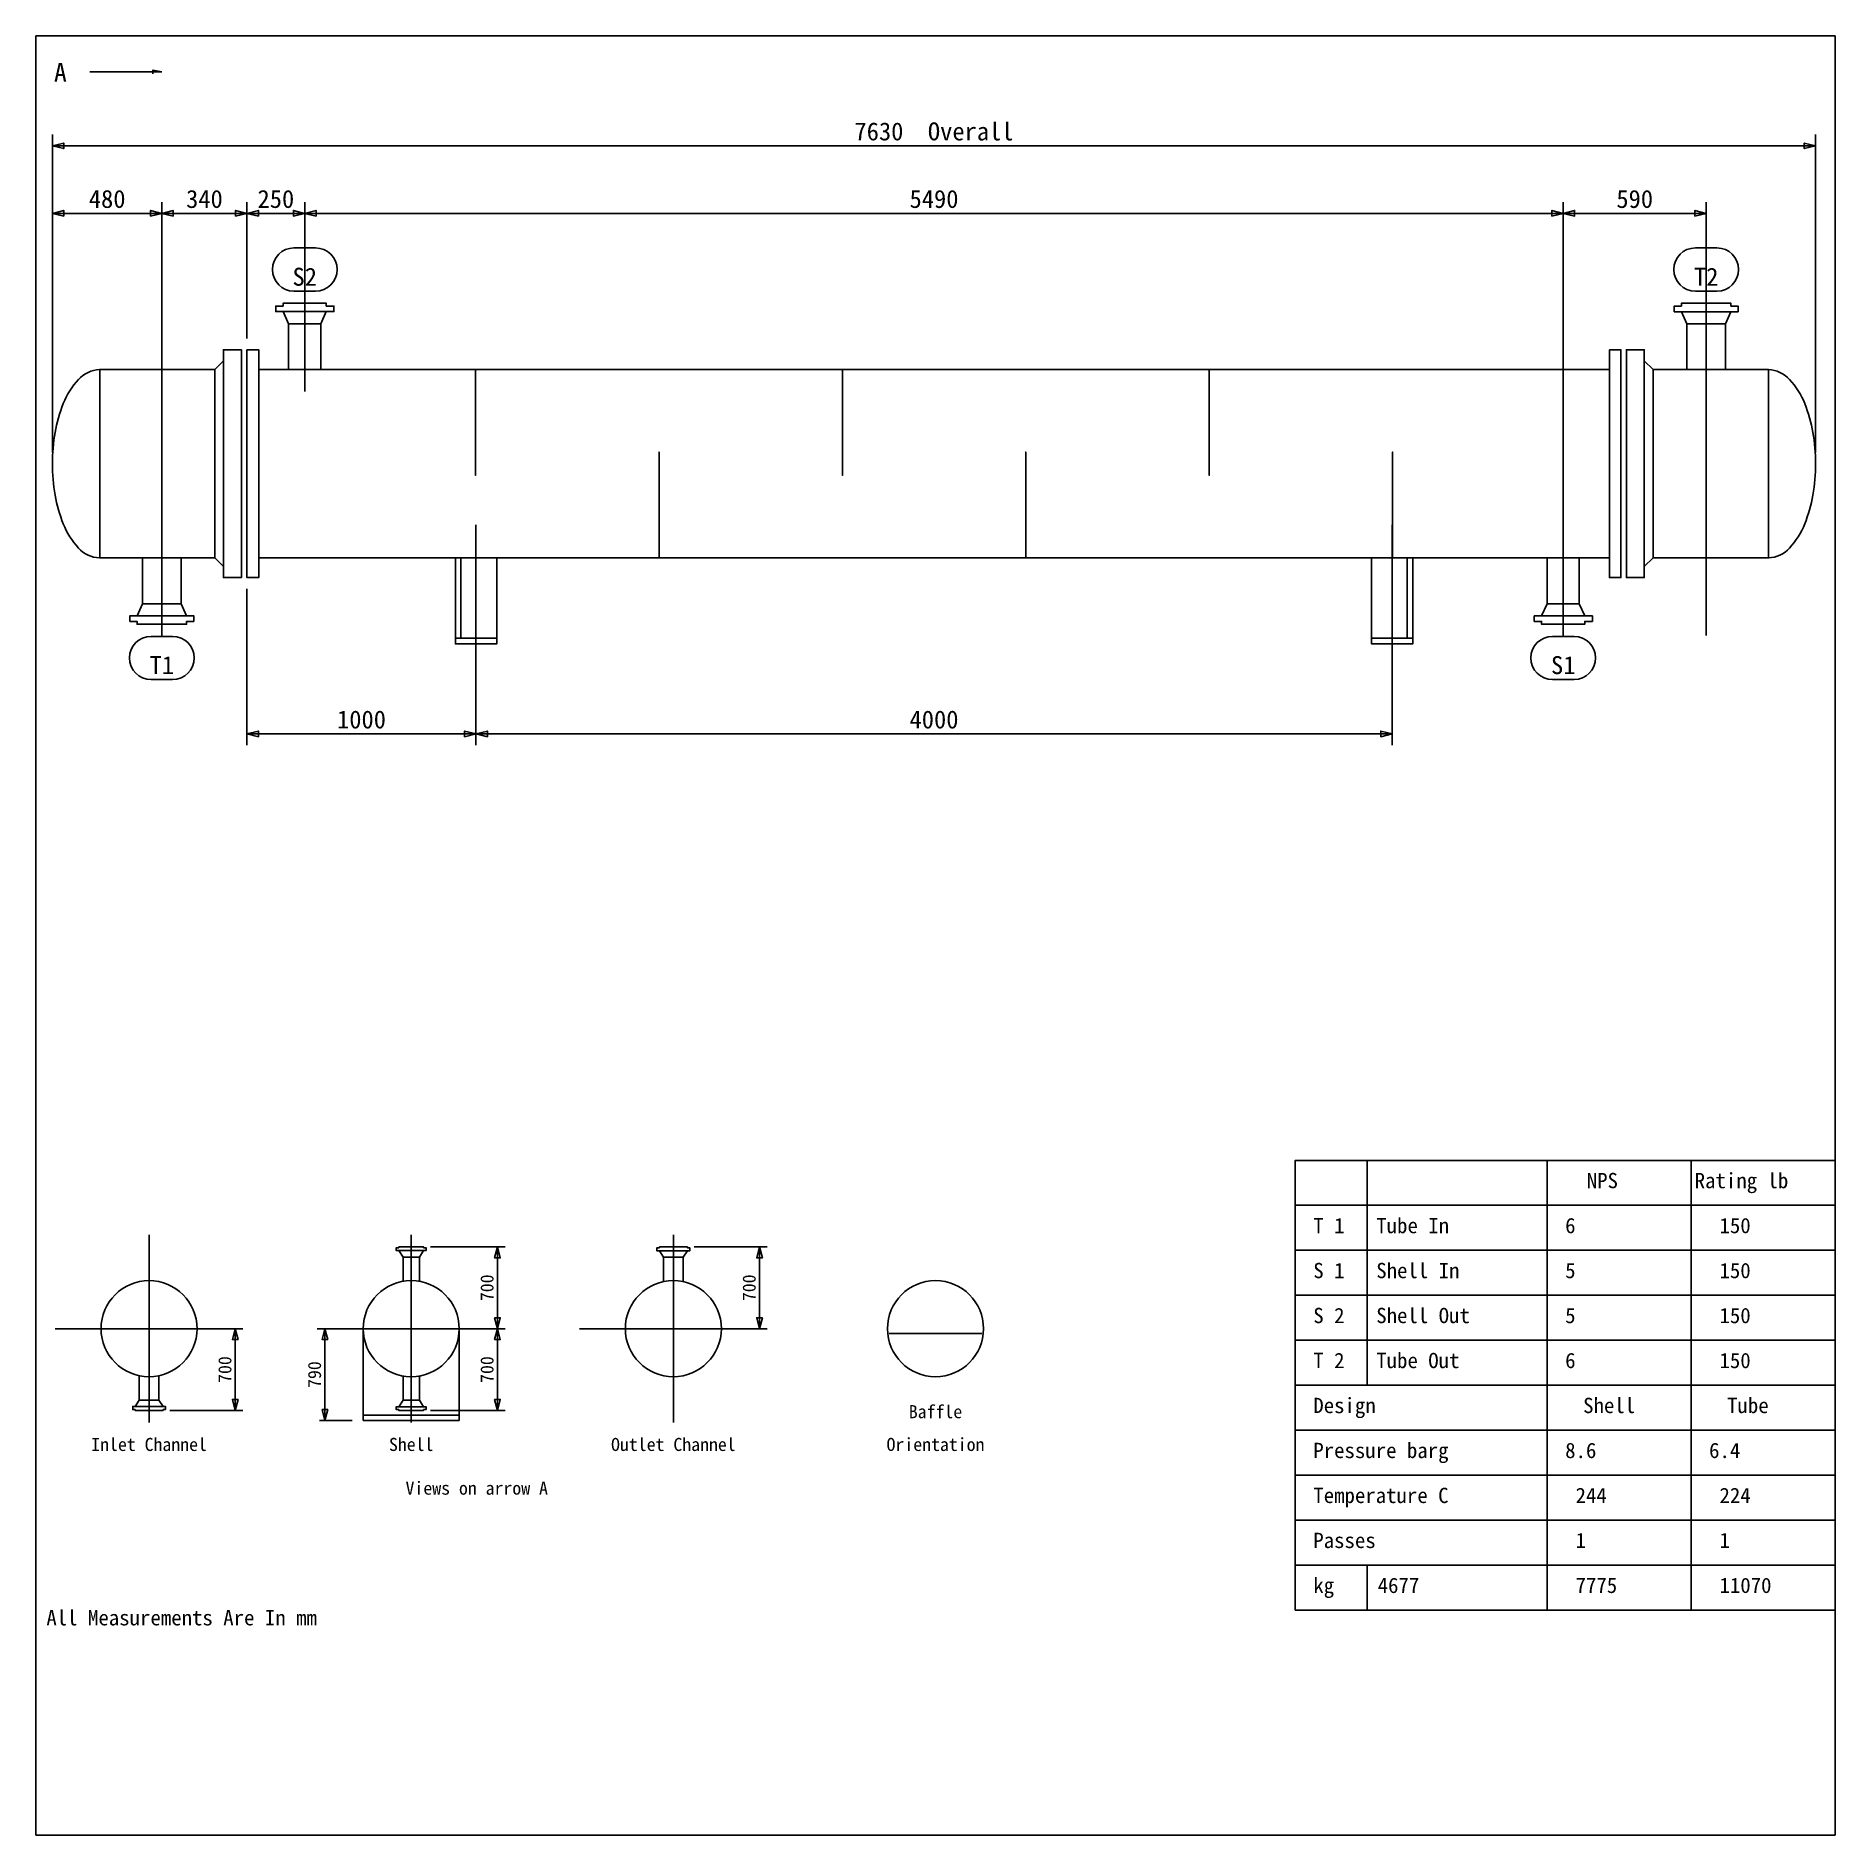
# Model space of a CAD drawing. Header units: millimetres. Extents: x -3006 to 2296, y -71 to 9552.
# Drawn here: x 1316 to 2296, y 6411 to 7392 of the extents above; entities that cross this region are included whole.
import ezdxf
from ezdxf.enums import TextEntityAlignment as Align

# ---------------------------------------------------------------- set-up
doc = ezdxf.new("R2010")
doc.units = ezdxf.units.MM
for name, color, linetype in [('1', 7, 'Continuous'), ('11', 7, 'Continuous'), ('12', 7, 'Continuous'), ('2', 7, 'Continuous'), ('7', 7, 'Continuous'), ('8', 7, 'Continuous')]:
    doc.layers.add(name, color=color, linetype=linetype)

msp = doc.modelspace()

# ---------------------------------------------------------------- texts
at = {"layer": '1'}
msp.add_text('A', height=10.294, dxfattribs=at).set_placement((1325.369, 7376.945), align=Align.TOP_LEFT)
for s, height, p in [('7630  Overall', 9.80392, (1804.95, 7331.789)), ('480', 9.8039, (1354.354, 7294.986)), ('340', 9.8039, (1407.352, 7294.986)), ('250', 9.8039, (1446.297, 7294.986)), ('5490', 9.8039, (1804.95, 7294.986)), ('590', 9.8039, (2186.807, 7294.986)), ('S2', 9.8039, (1462.037, 7252.584)), ('T2', 9.8039, (2225.751, 7252.584)), ('T1', 9.8039, (1384.148, 7040.928)), ('S1', 9.8039, (2147.862, 7040.928)), ('1000', 9.8039, (1492.956, 7011.312)), ('4000', 9.8039, (1804.95, 7011.312))]:
    msp.add_text(s, height=height, dxfattribs=at).set_placement(p, align=Align.BOTTOM_CENTER)
for s, p in [('700', (1567.046, 6709.451)), ('700', (1709.903, 6709.451)), ('700', (1424.189, 6664.888)), ('790', (1473.049, 6662.15)), ('700', (1567.046, 6664.888))]:
    msp.add_text(s, height=7.1301, rotation=90, dxfattribs=at).set_placement(p, align=Align.BOTTOM_CENTER)
for s, height, p in [('Baffle', 7.1301, (1805.762, 6645.503)), ('Inlet Channel', 7.13012, (1377.19, 6627.646)), ('Shell', 7.1301, (1520.047, 6627.646)), ('Outlet Channel', 7.13012, (1662.905, 6627.646)), ('Orientation', 7.13012, (1805.762, 6627.646)), ('Views on arrow A', 7.13012, (1555.762, 6603.836))]:
    msp.add_text(s, height=height, dxfattribs=at).set_placement(p, align=Align.TOP_CENTER)
at = {"layer": '12'}
for s, height, p in [('NPS', 8.3333, (2160.664, 6772.043)), ('Rating lb', 8.3333, (2219.487, 6772.043)), ('T 1', 8.3333, (2011.644, 6747.534)), ('Tube In', 8.3333, (2045.958, 6747.534)), ('6', 8.333, (2148.899, 6747.534)), (' 150', 8.3333, (2227.33, 6747.534)), ('S 1', 8.3333, (2011.644, 6723.024)), ('Shell In', 8.3333, (2045.958, 6723.024)), ('5', 8.333, (2148.899, 6723.024)), (' 150', 8.3333, (2227.33, 6723.024)), ('S 2', 8.3333, (2011.644, 6698.514)), ('Shell Out', 8.3333, (2045.958, 6698.514)), ('5', 8.333, (2148.899, 6698.514)), (' 150', 8.3333, (2227.33, 6698.514)), ('T 2', 8.3333, (2011.644, 6674.004)), ('Tube Out', 8.3333, (2045.958, 6674.004)), ('6', 8.333, (2148.899, 6674.004)), (' 150', 8.3333, (2227.33, 6674.004)), ('Design', 8.3333, (2011.644, 6649.494)), ('Shell', 8.3333, (2158.703, 6649.494)), ('Tube', 8.3333, (2237.134, 6649.494)), ('Pressure barg', 8.33333, (2011.644, 6624.985)), ('8.6', 8.3333, (2148.899, 6624.985)), ('6.4', 8.3333, (2227.33, 6624.985)), ('Temperature C', 8.33333, (2011.644, 6600.475)), (' 244', 8.3333, (2148.899, 6600.475)), (' 224', 8.3333, (2227.33, 6600.475)), ('Passes', 8.3333, (2011.644, 6575.965)), (' 1', 8.3333, (2148.899, 6575.965)), (' 1', 8.3333, (2227.33, 6575.965)), ('kg', 8.3333, (2011.644, 6551.455)), (' 4677', 8.3333, (2041.056, 6551.455)), (' 7775', 8.3333, (2148.899, 6551.455)), (' 11070', 8.3333, (2227.33, 6551.455)), (' All Measurements Are In mm', 8.33333, (1315.566, 6533.808))]:
    msp.add_text(s, height=height, dxfattribs=at).set_placement(p, align=Align.TOP_LEFT)

# ---------------------------------------------------------------- linework, layer by layer
at = {"layer": '1'}
for p, q in [((1344.977, 7372.044), (1384.193, 7372.044)), ((1324.56, 7164.648), (1324.56, 7337.916)), ((2285.339, 7164.648), (2285.339, 7337.916)), ((1384.148, 7064.948), (1384.148, 7301.114)), ((1430.557, 7226.735), (1430.557, 7301.114)), ((1462.037, 7197.961), (1462.037, 7301.114)), ((2147.862, 7064.948), (2147.862, 7301.114)), ((2225.751, 7064.948), (2225.751, 7301.114)), ((1456.155, 7276.114), (1467.92, 7276.114)), ((2219.869, 7276.114), (2231.634, 7276.114)), ((1456.155, 7252.584), (1467.92, 7252.584)), ((2219.869, 7252.584), (2231.634, 7252.584)), ((1555.354, 7005.185), (1555.354, 7125.208)), ((2054.545, 7005.185), (2054.545, 7125.208)), ((1430.557, 7005.185), (1430.557, 7090.307)), ((1378.266, 7064.458), (1390.03, 7064.458)), ((2141.98, 7064.458), (2153.744, 7064.458)), ((1378.266, 7040.928), (1390.03, 7040.928)), ((2141.98, 7040.928), (2153.744, 7040.928)), ((1377.19, 6636.005), (1377.19, 6738.335)), ((1520.047, 6636.005), (1520.047, 6738.335)), ((1662.905, 6636.005), (1662.905, 6738.335)), ((1530.513, 6731.733), (1571.212, 6731.733)), ((1674.166, 6731.733), (1714.07, 6731.733)), ((1326.025, 6687.17), (1428.355, 6687.17)), ((1468.882, 6687.17), (1571.212, 6687.17)), ((1611.739, 6687.17), (1714.07, 6687.17)), ((1388.452, 6642.606), (1428.355, 6642.606)), ((1530.513, 6642.606), (1571.212, 6642.606)), ((1487.93, 6637.131), (1470.073, 6637.131))]:
    msp.add_line(p, q, dxfattribs=at)
for points in [[(1384.193, 7372.044), (1379.291, 7373.024), (1379.291, 7371.063)], [(1324.56, 7331.789), (1330.681, 7333.288), (1330.681, 7330.289), (1324.56, 7331.789), (2285.339, 7331.789), (2279.218, 7333.288), (2279.218, 7330.289), (2285.339, 7331.789)], [(1324.56, 7294.936), (1330.681, 7296.56), (1330.681, 7293.437), (1324.56, 7294.936), (1384.148, 7294.936), (1378.027, 7296.56), (1378.027, 7293.437), (1384.148, 7294.936)], [(1384.148, 7294.936), (1390.269, 7296.56), (1390.269, 7293.437), (1384.148, 7294.936), (1430.494, 7294.936), (1424.373, 7296.56), (1424.373, 7293.437), (1430.494, 7294.936)], [(1430.494, 7294.936), (1436.74, 7296.56), (1436.74, 7293.437), (1430.494, 7294.936), (1461.975, 7294.936), (1455.854, 7296.56), (1455.854, 7293.437), (1461.975, 7294.936)], [(1461.975, 7294.936), (1468.221, 7296.56), (1468.221, 7293.437), (1461.975, 7294.936), (2147.8, 7294.936), (2141.678, 7296.56), (2141.678, 7293.437), (2147.8, 7294.936)], [(2147.8, 7294.936), (2154.046, 7296.56), (2154.046, 7293.437), (2147.8, 7294.936), (2225.751, 7294.936), (2219.63, 7296.56), (2219.63, 7293.437), (2225.751, 7294.936)], [(1430.494, 7011.362), (1436.74, 7012.861), (1436.74, 7009.738), (1430.494, 7011.362), (1555.417, 7011.362), (1549.171, 7012.861), (1549.171, 7009.738), (1555.417, 7011.362)], [(1555.417, 7011.362), (1561.538, 7012.861), (1561.538, 7009.738), (1555.417, 7011.362), (2054.607, 7011.362), (2048.361, 7012.861), (2048.361, 7009.738), (2054.607, 7011.362)], [(1567.03, 6687.17), (1565.502, 6693.154), (1568.558, 6693.154), (1567.03, 6687.17), (1567.03, 6731.733), (1565.502, 6725.749), (1568.558, 6725.749), (1567.03, 6731.733)], [(1709.887, 6687.17), (1708.359, 6693.154), (1711.415, 6693.154), (1709.887, 6687.17), (1709.887, 6731.733), (1708.359, 6725.749), (1711.415, 6725.749), (1709.887, 6731.733)], [(1424.173, 6687.17), (1425.701, 6681.185), (1422.645, 6681.185), (1424.173, 6687.17), (1424.173, 6642.606), (1425.701, 6648.59), (1422.645, 6648.59), (1424.173, 6642.606)], [(1473.065, 6637.131), (1471.537, 6643.116), (1474.593, 6643.116), (1473.065, 6637.131), (1473.065, 6687.17), (1471.537, 6681.185), (1474.593, 6681.185), (1473.065, 6687.17)], [(1567.03, 6687.17), (1568.558, 6681.185), (1565.502, 6681.185), (1567.03, 6687.17), (1567.03, 6642.606), (1568.558, 6648.59), (1565.502, 6648.59), (1567.03, 6642.606)]]:
    msp.add_lwpolyline(points, dxfattribs=at)
for centre, start, end in [((1456.155, 7264.349), 90, 270), ((1467.92, 7264.349), 270, 90), ((2219.869, 7264.349), 90, 270), ((2231.634, 7264.349), 270, 90), ((1378.266, 7052.693), 90, 270), ((1390.03, 7052.693), 270, 90), ((2141.98, 7052.693), 90, 270), ((2153.744, 7052.693), 270, 90)]:
    msp.add_arc(centre, 11.765, start, end, dxfattribs=at)
at = {"layer": '11'}
for points in [[(1315.566, 7391.626), (2295.958, 7391.626), (2295.958, 6411.234), (1315.566, 6411.234), (1315.566, 7391.626)], [(2001.84, 6778.906), (2295.958, 6778.906), (2001.84, 6778.906), (2001.84, 6754.396), (2295.958, 6754.396), (2001.84, 6754.396), (2001.84, 6729.887), (2295.958, 6729.887), (2001.84, 6729.887), (2001.84, 6705.377), (2295.958, 6705.377), (2001.84, 6705.377), (2001.84, 6680.867), (2295.958, 6680.867), (2001.84, 6680.867), (2001.84, 6656.357), (2295.958, 6656.357), (2001.84, 6656.357), (2001.84, 6631.847), (2295.958, 6631.847), (2001.84, 6631.847), (2001.84, 6607.338), (2295.958, 6607.338), (2001.84, 6607.338), (2001.84, 6582.828), (2295.958, 6582.828), (2001.84, 6582.828), (2001.84, 6558.318), (2295.958, 6558.318), (2001.84, 6558.318), (2001.84, 6533.808), (2041.056, 6533.808), (2041.056, 6558.318), (2041.056, 6533.808), (2139.095, 6533.808), (2139.095, 6778.906), (2139.095, 6533.808), (2217.526, 6533.808), (2217.526, 6778.906), (2217.526, 6533.808), (2295.958, 6533.808), (2295.958, 6778.906), (2041.056, 6778.906), (2041.056, 6656.357)]]:
    msp.add_lwpolyline(points, dxfattribs=at)
at = {"layer": '2'}
for p, q in [((1350.232, 7209.864), (1350.232, 7209.864)), ((2259.668, 7209.864), (2259.668, 7209.864)), ((1350.232, 7107.178), (1350.232, 7107.178)), ((2259.668, 7107.178), (2259.668, 7107.178)), ((1493.882, 6687.17), (1493.882, 6637.131)), ((1546.212, 6637.131), (1546.212, 6687.17)), ((1780.425, 6684.623), (1831.099, 6684.623)), ((1493.882, 6640.108), (1546.212, 6640.108)), ((1493.882, 6637.131), (1546.212, 6637.131))]:
    msp.add_line(p, q, dxfattribs=at)
for points in [[(1470.719, 7209.864), (1470.719, 7234.849), (1473.718, 7241.469), (1477.965, 7241.469), (1477.965, 7244.468), (1473.718, 7244.468), (1473.718, 7245.967), (1450.232, 7245.967), (1450.232, 7244.468), (1446.235, 7244.468), (1446.235, 7241.469), (1450.232, 7241.469), (1473.718, 7241.469), (1470.719, 7234.849), (1453.23, 7234.849), (1450.232, 7241.469), (1453.23, 7234.849), (1453.23, 7209.864)], [(2236.245, 7209.864), (2236.245, 7234.849), (2239.243, 7241.345), (2243.116, 7241.345), (2243.116, 7244.468), (2239.243, 7244.468), (2239.243, 7245.967), (2212.26, 7245.967), (2212.26, 7244.468), (2208.387, 7244.468), (2208.387, 7241.345), (2212.26, 7241.345), (2239.243, 7241.345), (2236.245, 7234.849), (2215.258, 7234.849), (2212.26, 7241.345), (2215.258, 7234.849), (2215.258, 7209.864)], [(1413.005, 7209.864), (1417.752, 7214.611), (1417.752, 7220.607), (1427.496, 7220.607), (1427.496, 7096.434), (1417.752, 7096.434), (1417.752, 7220.607), (1417.752, 7102.431), (1413.005, 7107.178)], [(1430.494, 7220.607), (1436.99, 7220.607), (1436.99, 7096.434), (1430.494, 7096.434), (1430.494, 7220.607)], [(2173.034, 7220.607), (2179.28, 7220.607), (2179.28, 7096.434), (2173.034, 7096.434), (2173.034, 7220.607)], [(2196.769, 7107.178), (2192.022, 7102.431), (2192.022, 7096.434), (2182.278, 7096.434), (2182.278, 7220.607), (2192.022, 7220.607), (2192.022, 7096.434), (2192.022, 7214.611), (2196.769, 7209.864)], [(1350.294, 7209.864), (1413.005, 7209.864), (1413.005, 7107.178), (1350.294, 7107.178), (1350.294, 7209.864)], [(1436.99, 7209.864), (2173.034, 7209.864), (2173.034, 7107.178), (1436.99, 7107.178), (1436.99, 7209.864)], [(2196.769, 7209.864), (2259.73, 7209.864), (2259.73, 7107.178), (2196.769, 7107.178), (2196.769, 7209.864)], [(1394.642, 7107.178), (1394.642, 7082.193), (1397.64, 7075.697), (1401.512, 7075.697), (1401.512, 7072.574), (1397.64, 7072.574), (1397.64, 7071.075), (1370.656, 7071.075), (1370.656, 7072.574), (1366.784, 7072.574), (1366.784, 7075.697), (1370.656, 7075.697), (1397.64, 7075.697), (1394.642, 7082.193), (1373.655, 7082.193), (1370.656, 7075.697), (1373.655, 7082.193), (1373.655, 7107.178)], [(1566.66, 7060.332), (1566.66, 7107.178), (1544.174, 7107.178), (1544.174, 7060.332), (1566.66, 7060.332), (1566.66, 7063.455), (1544.174, 7063.455), (1547.172, 7063.455), (1547.172, 7107.178)], [(2065.85, 7060.332), (2065.85, 7107.178), (2043.364, 7107.178), (2043.364, 7060.332), (2065.85, 7060.332), (2065.85, 7063.455), (2043.364, 7063.455), (2062.727, 7063.455), (2062.727, 7107.178)], [(2156.544, 7107.178), (2156.544, 7082.193), (2159.542, 7075.572), (2163.79, 7075.572), (2163.79, 7072.574), (2159.542, 7072.574), (2159.542, 7071.075), (2136.057, 7071.075), (2136.057, 7072.574), (2132.059, 7072.574), (2132.059, 7075.572), (2136.057, 7075.572), (2159.542, 7075.572), (2156.544, 7082.193), (2139.055, 7082.193), (2136.057, 7075.572), (2139.055, 7082.193), (2139.055, 7107.178)], [(1524.504, 6712.889), (1524.504, 6726.131), (1526.796, 6729.696), (1528.196, 6729.696), (1528.196, 6731.224), (1526.796, 6731.224), (1526.796, 6731.733), (1513.299, 6731.733), (1513.299, 6731.224), (1511.899, 6731.224), (1511.899, 6729.696), (1513.299, 6729.696), (1526.796, 6729.696), (1513.299, 6729.696), (1515.591, 6726.131), (1524.504, 6726.131), (1515.591, 6726.131), (1515.591, 6712.889)], [(1668.252, 6712.762), (1668.252, 6726.131), (1670.544, 6729.568), (1671.817, 6729.568), (1671.817, 6731.224), (1670.544, 6731.224), (1670.544, 6731.733), (1655.265, 6731.733), (1655.265, 6731.224), (1653.992, 6731.224), (1653.992, 6729.568), (1655.265, 6729.568), (1670.544, 6729.568), (1655.265, 6729.568), (1657.557, 6726.131), (1668.252, 6726.131), (1657.557, 6726.131), (1657.557, 6712.762)], [(1371.843, 6661.578), (1371.843, 6648.209), (1369.551, 6644.771), (1368.278, 6644.771), (1368.278, 6643.116), (1369.551, 6643.116), (1369.551, 6642.606), (1384.83, 6642.606), (1384.83, 6643.116), (1386.103, 6643.116), (1386.103, 6644.771), (1384.83, 6644.771), (1369.551, 6644.771), (1384.83, 6644.771), (1382.538, 6648.209), (1371.843, 6648.209), (1382.538, 6648.209), (1382.538, 6661.578)], [(1515.591, 6661.45), (1515.591, 6648.209), (1513.299, 6644.643), (1511.899, 6644.643), (1511.899, 6643.116), (1513.299, 6643.116), (1513.299, 6642.606), (1526.796, 6642.606), (1526.796, 6643.116), (1528.196, 6643.116), (1528.196, 6644.643), (1526.796, 6644.643), (1513.299, 6644.643), (1526.796, 6644.643), (1524.504, 6648.209), (1515.591, 6648.209), (1524.504, 6648.209), (1524.504, 6661.45)]]:
    msp.add_lwpolyline(points, dxfattribs=at)
for points in [[(1350.232, 7209.864, 0.1989124), (1338.751, 7204.444, 0.0984914), (1330.462, 7191.275, 0.0545957), (1326.021, 7175.597, 0.0436609), (1324.56, 7158.521, 0.0436609), (1326.021, 7141.445, 0.0545957), (1330.462, 7125.766, 0.0984914), (1338.751, 7112.598, 0.1989124), (1350.232, 7107.178, 0.1989124)], [(2259.668, 7107.178, 0.1989124), (2271.148, 7112.598, 0.0984914), (2279.437, 7125.766, 0.0545957), (2283.878, 7141.445, 0.0436609), (2285.339, 7158.521, 0.0436609), (2283.878, 7175.597, 0.0545957), (2279.437, 7191.275, 0.0984914), (2271.148, 7204.444, 0.1989124), (2259.668, 7209.864, 0.1989124)]]:
    msp.add_lwpolyline(points, format="xyb", dxfattribs=at)
for centre in [(1377.19, 6687.17), (1520.047, 6687.17), (1662.905, 6687.17), (1805.762, 6687.17)]:
    msp.add_circle(centre, 26.165, dxfattribs=at)
at = {"layer": '7'}
for points in [[(1555.167, 7209.864), (1555.167, 7209.864), (1555.167, 7152.15), (1555.167, 7152.15), (1555.167, 7209.864)], [(1755.043, 7209.864), (1755.043, 7209.864), (1755.043, 7152.15), (1755.043, 7152.15), (1755.043, 7209.864)], [(1954.919, 7209.864), (1954.919, 7209.864), (1954.919, 7152.15), (1954.919, 7152.15), (1954.919, 7209.864)]]:
    msp.add_lwpolyline(points, dxfattribs=at)
at = {"layer": '8'}
for points in [[(1655.105, 7164.892), (1655.105, 7164.892), (1655.105, 7107.178), (1655.105, 7107.178), (1655.105, 7164.892)], [(1854.981, 7164.892), (1854.981, 7164.892), (1854.981, 7107.178), (1854.981, 7107.178), (1854.981, 7164.892)], [(2054.857, 7164.892), (2054.857, 7164.892), (2054.857, 7107.178), (2054.857, 7107.178), (2054.857, 7164.892)]]:
    msp.add_lwpolyline(points, dxfattribs=at)

msp.set_redraw_order([(e.dxf.handle, doc.entitydb.next_handle()) for e in msp.query("TEXT MTEXT ATTDEF DIMENSION ARC_DIMENSION")])  # texts and dimensions are drawn at this point

doc.saveas('drawing.dxf')
